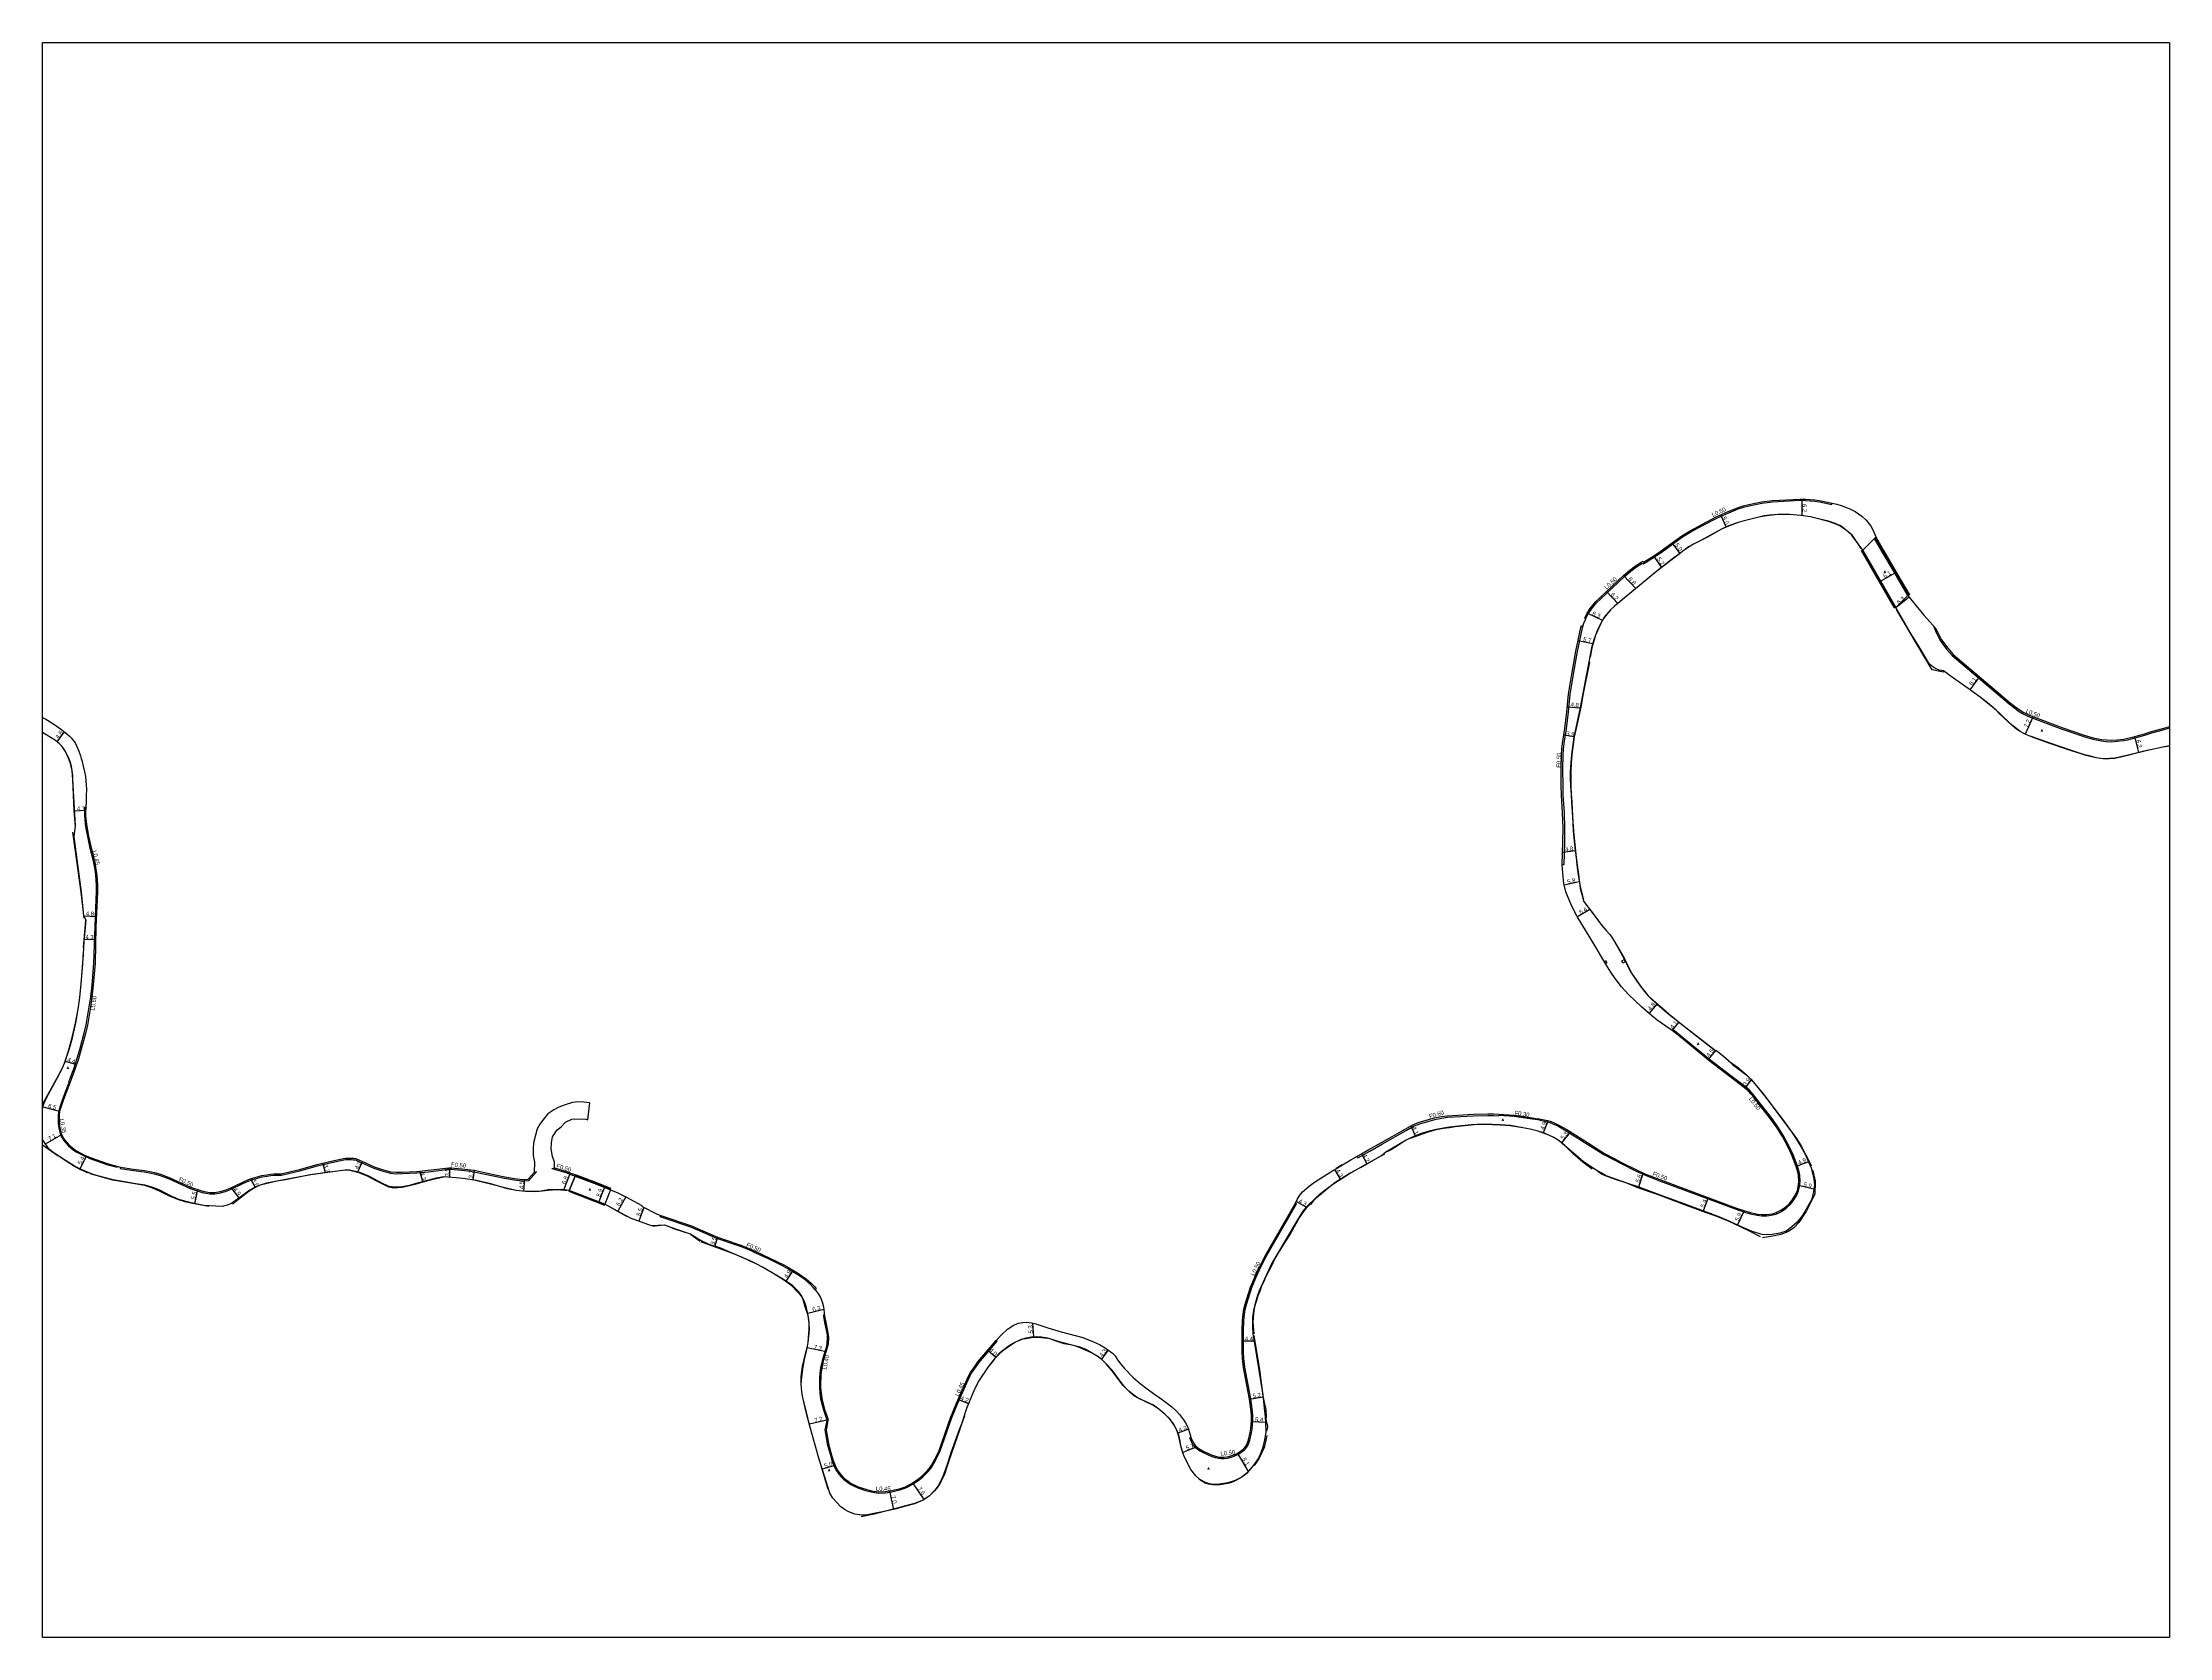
# Model space of a CAD drawing. Header units: metres. Extents: x -20000 to -16000, y -93000 to -90000.
# Drawn here: x -18400 to -17600, y -91800 to -91200 of the extents above; entities that cross this region are included whole.
import ezdxf

# ---------------------------------------------------------------- set-up
doc = ezdxf.new("R2010")
doc.units = ezdxf.units.M
doc.header["$LTSCALE"] = 2.5
for name, color, linetype in [('側溝・桝', 7, 'Continuous'), ('図郭', 7, 'Continuous'), ('幅員', 7, 'Continuous'), ('歩道・分離帯・安全施設', 7, 'Continuous'), ('舗装', 7, 'Continuous'), ('道路', 7, 'Continuous')]:
    doc.layers.add(name, color=color, linetype=linetype)
doc.styles.get("Standard").update_dxf_attribs({"font": ''})
doc.styles.add('YOKO_DECO', font='txt.shx', dxfattribs={"bigfont": 'extfont.shx'})
doc.styles.get('Standard').set_extended_font_data('@MS PGothic')

msp = doc.modelspace()

# ---------------------------------------------------------------- linework, layer by layer
at = {"layer": '側溝・桝'}
for points in [[(-17819.49, -91416.7), (-17818.61, -91414.97), (-17817.44, -91413.15), (-17816.38, -91411.8), (-17815.49, -91410.77), (-17813.94, -91409.23), (-17804.99, -91400.82), (-17802.62, -91398.85), (-17800.51, -91397.2), (-17798.41, -91395.95), (-17798.17, -91395.81), (-17797.95, -91396.16), (-17796.95, -91395.55), (-17794.64, -91394.16), (-17791.23, -91391.88), (-17783.12, -91385.93), (-17780.08, -91384.08), (-17775.4, -91381.55), (-17770.23, -91378.88), (-17765.79, -91376.87), (-17762.27, -91375.46), (-17760.26, -91374.82), (-17758.05, -91374.27), (-17753.34, -91373.27), (-17749.31, -91372.74), (-17738.89, -91372.22), (-17736.9, -91372.23), (-17733.43, -91372.51), (-17731.67, -91372.79), (-17727.03, -91373.77), (-17726.93, -91373.32)], [(-17820.66, -91419.51), (-17820.88, -91420.18), (-17821.94, -91424.98), (-17822.76, -91429.03), (-17823.39, -91432.66), (-17824.42, -91438.43), (-17825.51, -91445.21), (-17826.19, -91451.9), (-17826.92, -91458.17), (-17827.65, -91462.86), (-17828, -91465.78), (-17828.13, -91467.97), (-17828.26, -91473.39), (-17828.23, -91479.6), (-17828.12, -91483.09), (-17827.72, -91489.69), (-17827.53, -91495.51), (-17827.58, -91500.72), (-17827.84, -91509.39), (-17828.37, -91509.37)], [(-17688.8, -91419.44), (-17687.8, -91422), (-17686.22, -91424.93), (-17683.8, -91428.21), (-17681.68, -91430.59), (-17662.93, -91446.5), (-17660.24, -91448.78), (-17658.67, -91450.06), (-17656.49, -91451.65), (-17655.03, -91452.55), (-17652.97, -91453.5), (-17640.3, -91458.3), (-17632.23, -91461.06), (-17628.81, -91462.04), (-17625.59, -91462.72), (-17623.79, -91462.91), (-17621.74, -91463.01), (-17619.62, -91462.81), (-17617.27, -91462.53), (-17615.6, -91462.26), (-17613.73, -91461.82), (-17609.23, -91460.52), (-17606.61, -91459.72), (-17602.37, -91458.52), (-17600, -91457.86)], [(-18383.73, -91487.82), (-18384.19, -91487.8), (-18384.27, -91489.35), (-18384.25, -91490.74), (-18384.13, -91492.19), (-18383.91, -91494.12), (-18383.59, -91496.32), (-18383.13, -91498.69), (-18382.17, -91503.07), (-18381.44, -91505.91), (-18381.13, -91507.33), (-18380.71, -91509.25), (-18380.37, -91511.2), (-18380.08, -91513.28), (-18379.85, -91516.96), (-18379.81, -91519.34), (-18379.9, -91522.41), (-18380.38, -91532.59), (-18380.83, -91546.3), (-18381.51, -91554.55), (-18382, -91559.01), (-18382.56, -91562.78), (-18383.17, -91566.53), (-18383.72, -91569.55), (-18384.43, -91572.7), (-18386.16, -91578.99), (-18387.08, -91582.17), (-18388.38, -91586.17), (-18389.47, -91589.15), (-18390.19, -91591.06), (-18389.98, -91591.14), (-18390.3, -91592), (-18391.46, -91594.9), (-18392.64, -91597.9)], [(-17747.72, -91640.59), (-17745.9, -91639.72), (-17744.14, -91638.53), (-17742.55, -91637.02), (-17741.53, -91635.78), (-17740.32, -91633.89), (-17739.5, -91631.97), (-17739.15, -91630.51), (-17738.91, -91628.53), (-17739.03, -91626.04), (-17739.28, -91624.88), (-17739.96, -91622.65), (-17741.59, -91618.39), (-17743.15, -91615.03), (-17745.15, -91611.31), (-17747.27, -91607.92), (-17749.24, -91605.16), (-17756.09, -91596.33), (-17757.05, -91595.16), (-17757.99, -91594.16), (-17759.48, -91592.91), (-17764.98, -91588.71), (-17772.98, -91582.59), (-17783.29, -91574.11), (-17786.78, -91571.32), (-17787.07, -91571.7)], [(-18392.64, -91597.9), (-18393.37, -91600.12), (-18393.92, -91601.94), (-18394.08, -91603.44), (-18394.1, -91604.85)], [(-18394.1, -91604.85), (-18394.07, -91606.78), (-18393.89, -91608.31), (-18393.6, -91609.45)], [(-17900.82, -91617.01), (-17896.01, -91614.36), (-17887.12, -91609.26), (-17884.28, -91607.68), (-17881.96, -91606.77), (-17876.33, -91605.16), (-17873.71, -91604.59), (-17871.56, -91604.33), (-17861.77, -91603.79), (-17856.4, -91603.62), (-17854.25, -91603.67), (-17852.31, -91603.78), (-17852.3, -91603.46), (-17846.44, -91603.86), (-17840.56, -91604.71), (-17837.63, -91605.13), (-17834.1, -91605.98), (-17833.04, -91606.27), (-17832.13, -91606.6), (-17830.11, -91607.59), (-17826.92, -91609.37), (-17817.82, -91615.12), (-17815.52, -91616.6), (-17812.69, -91618.32), (-17809.09, -91620.22), (-17806.03, -91621.83), (-17800.9, -91624.42), (-17797.47, -91625.97), (-17791.85, -91628.19), (-17763.36, -91638.8), (-17759.9, -91640.02), (-17757.68, -91640.62), (-17755.05, -91641.19), (-17753.28, -91641.39), (-17751.48, -91641.4), (-17749.14, -91641.06), (-17747.72, -91640.59), (-17747.9, -91640.14)], [(-18393.6, -91609.45), (-18393.34, -91610.48), (-18393.16, -91611.01), (-18392.73, -91611.88), (-18392.3, -91612.64)], [(-18392.3, -91612.64), (-18392.03, -91613.07), (-18390.32, -91614.95), (-18388.34, -91616.66), (-18387.12, -91617.43), (-18384.57, -91618.75), (-18382.17, -91619.78), (-18375.43, -91622.18), (-18371.91, -91623.1), (-18371.82, -91622.75)], [(-18370.71, -91623.04), (-18370.82, -91623.58), (-18365.81, -91624.31), (-18361.74, -91624.86), (-18359.14, -91625.28), (-18357.97, -91625.54), (-18355.74, -91626.23), (-18352.34, -91627.5), (-18344.52, -91631.08), (-18340.65, -91632.33), (-18339.28, -91632.69), (-18337.12, -91633.08), (-18335.13, -91633.13), (-18333.12, -91632.77), (-18331.17, -91632.25), (-18329.24, -91631.47), (-18324.64, -91629.25), (-18322.3, -91628.19), (-18320.91, -91627.7), (-18317.37, -91626.77), (-18315.57, -91626.43), (-18314.12, -91626.19), (-18313.02, -91626.11), (-18311.78, -91626.07), (-18310.16, -91626.07), (-18307.03, -91625.39), (-18303.17, -91624.45), (-18296.6, -91622.63), (-18292.42, -91621.53), (-18288.96, -91620.77), (-18287.27, -91620.42), (-18286.73, -91620.31), (-18286.03, -91620.22), (-18285.23, -91620.18), (-18283.95, -91620.19), (-18283.02, -91620.26), (-18282.34, -91620.37), (-18280.97, -91620.95), (-18278.77, -91621.96), (-18275.43, -91623.4), (-18272.77, -91624.34), (-18271.03, -91624.86), (-18269.1, -91625.33), (-18267.02, -91625.54), (-18264.67, -91625.48), (-18259.21, -91625.19), (-18254.89, -91624.77), (-18247.14, -91623.88), (-18246.13, -91623.88), (-18245.15, -91623.96), (-18242.39, -91624.18), (-18238.96, -91624.55), (-18237.75, -91624.77), (-18229.89, -91626.5), (-18226.26, -91627.26), (-18222.57, -91627.87), (-18219.41, -91628.25), (-18217.15, -91628.14), (-18214.23, -91624.89)], [(-18208.4, -91623.52), (-18207.41, -91623.28)], [(-18208.4, -91623.52), (-18203.12, -91625.14), (-18199.67, -91626.48)], [(-17905.55, -91619), (-17905.25, -91619.53)], [(-17905.25, -91619.53), (-17903.65, -91618.64), (-17900.82, -91617.01)], [(-18214.23, -91624.89), (-18215.11, -91625.1)], [(-17968.08, -91724.71), (-17968.57, -91724.85), (-17968.39, -91725.34), (-17967.28, -91727.47), (-17966.67, -91728.25), (-17965.86, -91728.97), (-17964.66, -91729.75), (-17963.43, -91730.44), (-17961.86, -91731.19), (-17960.21, -91731.92), (-17958.99, -91732.33), (-17957.6, -91732.61), (-17956.68, -91732.69), (-17955.61, -91732.69), (-17954.45, -91732.52), (-17953.74, -91732.38), (-17952.52, -91732.04), (-17951.8, -91731.8), (-17950.74, -91731.32), (-17949.31, -91730.47), (-17948.08, -91729.57), (-17947.53, -91729), (-17946.91, -91728.14), (-17946.4, -91727.22), (-17945.92, -91725.74), (-17945.26, -91723.04), (-17945, -91721.5), (-17944.87, -91719.97), (-17944.8, -91718.39), (-17944.82, -91716.38), (-17944.97, -91714.02), (-17945.54, -91710.25), (-17947.8, -91698.37), (-17948.1, -91695.06), (-17948.24, -91692.55), (-17948.24, -91684.73), (-17948.15, -91680.7), (-17947.91, -91678.46), (-17947.61, -91676.59), (-17947.13, -91674.73), (-17945.12, -91668.37), (-17943.59, -91664.65), (-17942.35, -91661.89), (-17939.75, -91656.68), (-17928.31, -91636.86), (-17928.74, -91636.61)], [(-18109.43, -91669.17), (-18110.09, -91668.32), (-18111.15, -91667.19), (-18113.09, -91665.44), (-18114.53, -91664.45), (-18115.87, -91663.54), (-18119.69, -91661.28), (-18121.44, -91660.32), (-18126.7, -91657.73), (-18131.67, -91655.38), (-18133.96, -91654.36), (-18135.6, -91653.66), (-18137.5, -91652.9), (-18138.97, -91652.4), (-18146.35, -91649.94), (-18153.56, -91646.74), (-18156.14, -91645.59), (-18167.65, -91641.72), (-18167.49, -91641.23)], [(-18105.88, -91678.74), (-18106.31, -91678.79), (-18106.26, -91679.22), (-18105.83, -91681.53), (-18105.16, -91684.89), (-18104.91, -91686.21), (-18104.85, -91687.3), (-18104.97, -91689.37), (-18105.26, -91690.99), (-18105.88, -91692.93), (-18106.64, -91695.46), (-18107.03, -91696.88), (-18107.34, -91698.61), (-18107.65, -91700.75), (-18107.74, -91702.32), (-18107.82, -91704.31), (-18107.76, -91706), (-18107.61, -91708.05), (-18107.33, -91710.22), (-18106.27, -91714.33), (-18105.21, -91717.37), (-18104.99, -91717.99), (-18104.98, -91718.12), (-18105, -91718.32), (-18105.72, -91722.01), (-18105.64, -91722.65), (-18104.82, -91727.2), (-18103.8, -91731.06), (-18103.11, -91733.52), (-18102.32, -91735.44), (-18101.32, -91737.3), (-18100.45, -91738.55), (-18099.6, -91739.6), (-18098.68, -91740.5), (-18097.27, -91741.58), (-18096.03, -91742.41), (-18094.93, -91743), (-18093.38, -91743.72), (-18090.48, -91744.72), (-18088.37, -91745.26), (-18085.57, -91745.66), (-18083, -91745.59), (-18081.05, -91745.35), (-18077.16, -91744.37), (-18075.25, -91743.72), (-18072.71, -91742.39), (-18070.28, -91740.71), (-18068.87, -91739.54), (-18066.81, -91737.5), (-18065.65, -91736.01), (-18064.6, -91734.34), (-18063.52, -91732.23), (-18062.36, -91729.78), (-18058.08, -91717.57), (-18055.84, -91712.09), (-18051.31, -91701.96), (-18050.57, -91700.61), (-18048.77, -91697.92), (-18047.8, -91696.63), (-18040.91, -91688.57), (-18041.26, -91688.28)]]:
    msp.add_lwpolyline(points, dxfattribs=at)
for points in [[(-17812.06, -91546.51), (-17812.57, -91545.67), (-17812.1, -91545.38), (-17811.59, -91546.23)], [(-17805.11, -91545.01), (-17804.68, -91545.89), (-17805.56, -91546.32), (-17805.99, -91545.44)]]:
    msp.add_lwpolyline(points, close=True, dxfattribs=at)
at = {"layer": '図郭'}
msp.add_lwpolyline([(-18400, -91200), (-17600, -91200), (-17600, -91800), (-18400, -91800)], close=True, dxfattribs=at)
at = {"layer": '幅員'}
for points in [[(-17738.15, -91378), (-17738.13, -91371.73)], [(-17768.82, -91377.71), (-17766.76, -91382.27)], [(-17784.09, -91392.19), (-17787.02, -91388.19)], [(-17791, -91397.4), (-17793.89, -91393.07)], [(-17703.28, -91399.65), (-17708.55, -91402.68)], [(-17807.49, -91410.97), (-17811.72, -91406.47)], [(-17800.67, -91405.38), (-17805.31, -91400.44)], [(-17813.3, -91417.43), (-17818.98, -91414.61)], [(-17702.89, -91412.53), (-17697.95, -91408.56)], [(-17816.93, -91426.19), (-17822.5, -91425.06)], [(-17671.49, -91438.54), (-17675.05, -91443.52)], [(-17821.72, -91450.46), (-17826.53, -91449.97)], [(-17651.25, -91453.58), (-17654.26, -91460.13)], [(-18391.82, -91459.34), (-18394.59, -91463.04)], [(-17823.98, -91461.21), (-17827.84, -91460.61)], [(-17613.17, -91461.11), (-17611.61, -91467.08)], [(-18383.79, -91488.89), (-18387.9, -91489.14)], [(-17828.23, -91504.55), (-17823.44, -91503.96)], [(-17822.02, -91515.69), (-17827.65, -91516.96)], [(-17818, -91526.17), (-17822.63, -91528.95)], [(-18384.52, -91528.59), (-18379.74, -91528.82)], [(-18384.3, -91537.34), (-18380.03, -91537.44)], [(-17792.65, -91561.63), (-17795.79, -91565.26)], [(-17787.07, -91571.7), (-17784.46, -91568.48)], [(-18391.43, -91583.15), (-18387.22, -91584.51)], [(-17770.8, -91579.19), (-17773.65, -91582.66)], [(-17757.29, -91590.26), (-17759.67, -91593.37)], [(-18399.85, -91600.36), (-18393.57, -91602.01)], [(-17885.35, -91607.57), (-17883.67, -91611.34)], [(-17833.71, -91605.58), (-17835.53, -91610.13)], [(-18392.83, -91610.87), (-18398.98, -91614.42)], [(-17825.32, -91609.8), (-17828.72, -91613.88)], [(-18383.52, -91618.8), (-18385.94, -91623.67)], [(-18293.62, -91625.19), (-18294.57, -91621.56)], [(-18281.47, -91624.88), (-18279.69, -91620.98)], [(-18246.85, -91626.85), (-18246.84, -91623.37)], [(-17911.81, -91627.6), (-17913.99, -91623.93)], [(-17903.95, -91618.12), (-17901.92, -91621.79)], [(-17735.81, -91621.04), (-17740.42, -91622.8)], [(-18341.7, -91631.45), (-18342.78, -91636.82)], [(-18329.06, -91630.81), (-18326.22, -91634.75)], [(-18321.78, -91627.46), (-18320.04, -91630.74)], [(-18258.23, -91624.58), (-18257.01, -91628.73)], [(-18237.65, -91624.26), (-18238.19, -91627.94)], [(-18218.68, -91627.68), (-18219.06, -91632.13)], [(-18203.88, -91631.57), (-18201.45, -91625.23)], [(-18188.69, -91630.63), (-18190.82, -91636.12)], [(-17797.95, -91625.23), (-17799.74, -91630.54)], [(-17733.76, -91631.36), (-17739.57, -91629.96)], [(-18180.66, -91634.27), (-18183.61, -91639.68)], [(-18173.83, -91638.25), (-18175.69, -91643.39)], [(-17924.72, -91638.18), (-17928.46, -91636.02)], [(-17773.49, -91634.51), (-17775.37, -91639.58)], [(-17759.98, -91639.48), (-17762.45, -91644.8)], [(-18146.16, -91649.46), (-18147.18, -91652.81)], [(-18117.7, -91661.86), (-18120.48, -91665.91)], [(-18106.09, -91676.64), (-18112.18, -91678.07)], [(-18027.6, -91681.7), (-18027.28, -91686.94)], [(-18105.3, -91692.55), (-18112.4, -91691.09)], [(-18044.39, -91691.94), (-18041.47, -91694.61)], [(-17999.18, -91691.84), (-18001.65, -91695.31)], [(-17944.3, -91688.54), (-17948.74, -91688.54)], [(-18055.63, -91710.48), (-18051.69, -91711.94)], [(-17940.86, -91709.65), (-17946.02, -91710.42)], [(-18104.54, -91718.11), (-18111.56, -91719.79)], [(-17939.95, -91719.16), (-17945.33, -91718.9)], [(-17968.94, -91721.66), (-17972.94, -91723.15)], [(-18101.91, -91735.25), (-18106.71, -91736.73)], [(-17965.87, -91728.29), (-17971.15, -91730.47)], [(-17946.42, -91737.55), (-17950.52, -91730.6)], [(-18068.4, -91748.05), (-18072.7, -91741.83)], [(-18081.48, -91744.94), (-18079.9, -91751.8)]]:
    msp.add_lwpolyline(points, dxfattribs=at)
at = {"layer": '歩道・分離帯・安全施設'}
for points in [[(-17715.95, -91390.39), (-17717.08, -91388.54), (-17718.16, -91387.01), (-17718.74, -91386.14), (-17719.4, -91385.32), (-17720.8, -91384.02), (-17721.95, -91383.14), (-17723.04, -91382.37), (-17723.99, -91381.72), (-17725.74, -91380.95), (-17728.29, -91380.1), (-17731.55, -91379.26), (-17734.99, -91378.44), (-17738.64, -91377.93), (-17742.89, -91377.5), (-17747.14, -91377.53), (-17750.43, -91377.82), (-17752.39, -91378.1), (-17754.9, -91378.63), (-17757.48, -91379.28), (-17760.52, -91380.02), (-17762.22, -91380.54), (-17765.86, -91381.86), (-17768.53, -91383.06), (-17774.07, -91386.11), (-17776.76, -91387.52), (-17779.02, -91388.68), (-17780.93, -91389.77), (-17782.71, -91391.09), (-17787.6, -91394.77), (-17792.84, -91398.83), (-17800.14, -91404.87), (-17805.86, -91409.61)], [(-17702.94, -91412.82), (-17715.38, -91391.22)], [(-17698.18, -91407.94), (-17703.38, -91399.05), (-17707.94, -91391.29), (-17710.72, -91386.46)], [(-17807.27, -91410.74), (-17808.75, -91412.07), (-17810.24, -91413.47), (-17811.17, -91414.49), (-17812.08, -91415.51), (-17812.94, -91416.78), (-17814.01, -91418.75), (-17815.19, -91421.3), (-17815.86, -91422.98), (-17816.44, -91424.66), (-17817.27, -91427.75), (-17817.86, -91431.17)], [(-17689.28, -91436.02), (-17694.78, -91426.73), (-17702.69, -91413.34)], [(-17818.18, -91433.16), (-17820.52, -91444.95), (-17821.46, -91450.09), (-17823.41, -91459), (-17823.85, -91461.22), (-17824.32, -91464.08), (-17824.8, -91467.85), (-17825.06, -91471), (-17825.19, -91474.2), (-17825.21, -91476.76), (-17825.14, -91480.01), (-17824.88, -91485.71), (-17824.14, -91496.64), (-17823.55, -91503), (-17823.11, -91506.64), (-17822.66, -91510.39), (-17822.32, -91513.04), (-17821.87, -91516.12), (-17821.49, -91518.07), (-17820.9, -91520.53), (-17820.39, -91522.46)], [(-17684.84, -91436.81), (-17686.34, -91436.67), (-17689.17, -91435.94)], [(-17609.63, -91466.56), (-17615.27, -91468.04), (-17618.25, -91468.81), (-17620.55, -91469.29), (-17622.54, -91469.52), (-17624.89, -91469.5), (-17627.58, -91469.11), (-17629.78, -91468.59), (-17631.31, -91468.18), (-17633.16, -91467.63), (-17637.26, -91466.34), (-17645.71, -91463.43), (-17649.93, -91461.94), (-17651.32, -91461.45), (-17653.16, -91460.73), (-17654.77, -91459.99), (-17656.18, -91459.2), (-17657.51, -91458.28), (-17659.12, -91456.95), (-17660.76, -91455.44), (-17662.58, -91453.73), (-17664, -91452.35), (-17665.22, -91451.21), (-17668.38, -91448.45), (-17671.22, -91446.23), (-17675.7, -91443.03), (-17682.43, -91438.18), (-17684.12, -91436.98)], [(-18387.58, -91495.03), (-18388.06, -91488.88), (-18388.59, -91477.22), (-18388.65, -91475.68), (-18388.88, -91473.94), (-18389.17, -91472.36), (-18389.47, -91471.16), (-18390.2, -91469.21), (-18391.39, -91466.7), (-18392.64, -91464.83), (-18393.6, -91463.79)], [(-17600, -91464.62), (-17602.48, -91465.09), (-17607.13, -91466.03), (-17609.08, -91466.44)], [(-18384.38, -91529.39), (-18385.44, -91519.67), (-18388.34, -91498.76), (-18388.66, -91497.08)], [(-17820.33, -91523.14), (-17813.49, -91532.13), (-17811.87, -91533.99), (-17810.51, -91535.59), (-17809.64, -91536.81), (-17808.62, -91538.46), (-17806.9, -91541.56), (-17805.21, -91544.5), (-17802.69, -91549.6), (-17802.37, -91550.15), (-17800.37, -91553.07), (-17798.34, -91555.86), (-17797.43, -91556.96), (-17796.87, -91557.7), (-17796.09, -91558.63), (-17795.01, -91559.68), (-17794.65, -91560.03), (-17792.57, -91561.84), (-17788.25, -91565.53), (-17784.21, -91568.82), (-17771.43, -91578.76)], [(-18384.56, -91540.47), (-18383.72, -91530.3)], [(-18391.63, -91583.81), (-18389.95, -91578.47), (-18388.8, -91574.36), (-18387.57, -91568.85), (-18386.6, -91563.68), (-18385.97, -91559.2), (-18385.46, -91554.18), (-18384.83, -91546.4), (-18384.63, -91542.24)], [(-17765.89, -91583.09), (-17762.14, -91585.72), (-17760.68, -91586.92), (-17759.32, -91588.1), (-17757.39, -91590.04), (-17755.29, -91592.53), (-17752.34, -91596.27), (-17745.69, -91604.93), (-17742.11, -91609.81), (-17740.57, -91611.93), (-17738.4, -91615.35), (-17736.9, -91618.3), (-17736.02, -91619.97), (-17734.71, -91622.52)], [(-18400, -91599.55), (-18399.08, -91597.91), (-18392.75, -91586.31)], [(-17817.1, -91623.82), (-17820.63, -91621.25), (-17824.39, -91617.97), (-17827.44, -91614.95), (-17829.49, -91613.23), (-17831.53, -91611.91), (-17833.39, -91611.04), (-17835.48, -91610.23), (-17837.4, -91609.56), (-17840.47, -91608.8), (-17843.21, -91608.3), (-17847.92, -91607.5), (-17851.69, -91607.23), (-17857.64, -91607.07), (-17860.41, -91607.02), (-17862.64, -91607.3), (-17868.68, -91607.94), (-17870.85, -91608.23), (-17873.06, -91608.57), (-17875.78, -91609.07), (-17878.89, -91609.88), (-17885.58, -91612.24)], [(-18394.14, -91618.94), (-18400, -91614.83)], [(-17887.35, -91613.09), (-17890.79, -91615.24), (-17892.98, -91616.7), (-17894.36, -91617.28)], [(-18382.68, -91625.32), (-18385.54, -91624.11), (-18387.96, -91622.83), (-18391.47, -91620.61), (-18393.42, -91619.34)], [(-17895.2, -91618.13), (-17900.29, -91620.96), (-17901.9, -91621.84), (-17907.98, -91625.28), (-17910.17, -91626.67), (-17913.92, -91629.1), (-17915.69, -91630.4), (-17918.08, -91632.41), (-17918.91, -91633.15), (-17920.25, -91634.1), (-17921.89, -91635.54), (-17923, -91636.98), (-17923.76, -91637.52), (-17924.69, -91638.52), (-17926.07, -91640.21), (-17927.38, -91642.12), (-17930.5, -91647.77), (-17934.81, -91654.69), (-17936.47, -91657.49), (-17937.42, -91659.38), (-17938.88, -91662.37), (-17939.97, -91664.46), (-17940.67, -91666.07), (-17941.48, -91667.89), (-17942.18, -91669.67), (-17942.83, -91671.42), (-17943.56, -91673.64), (-17944.11, -91675.65), (-17944.39, -91677.03), (-17944.65, -91679.6), (-17944.72, -91681.52), (-17944.42, -91685.79)], [(-17911.15, -91622.21), (-17913.47, -91623.57)], [(-18337.48, -91637.91), (-18344.21, -91636.67), (-18346.37, -91636.12), (-18348.77, -91635.4), (-18352.2, -91633.95), (-18355.96, -91632.09), (-18358.83, -91630.82), (-18361.52, -91630.03), (-18365.25, -91629.35), (-18373.57, -91627.91), (-18377.24, -91626.93), (-18381.97, -91625.54)], [(-18291.25, -91624.85), (-18299.33, -91626), (-18306.05, -91627.39), (-18309.26, -91628.02), (-18311.24, -91628.27), (-18315.55, -91629.17), (-18318.12, -91629.91), (-18319.27, -91630.33), (-18320.25, -91630.86), (-18322.26, -91632.08), (-18328.59, -91636.99)], [(-18248.39, -91626.75), (-18252.04, -91627.46), (-18255.63, -91628.32), (-18259.95, -91629.59), (-18261.92, -91630.11), (-18264.75, -91630.74), (-18268.04, -91630.94), (-18269.74, -91630.58), (-18271.81, -91629.6), (-18274.81, -91628.06), (-18277.49, -91626.64), (-18280.96, -91625.2), (-18284.3, -91624.35)], [(-18202.8, -91631.84), (-18203.69, -91631.81), (-18206.59, -91631.57), (-18209.84, -91631.82), (-18213.23, -91632.18), (-18215.14, -91632.28), (-18218.33, -91632.23), (-18221.86, -91631.86), (-18225.06, -91631.14), (-18231.46, -91629.47), (-18236.71, -91628.21), (-18238.29, -91627.85)], [(-18188.42, -91637.14), (-18195.68, -91634.37), (-18200.57, -91632.5), (-18202.07, -91631.92)], [(-18186.34, -91631.43), (-18191.63, -91629.28), (-18199.61, -91626.34)], [(-17753.8, -91649.34), (-17757.68, -91647.34), (-17761.54, -91645.46), (-17765.65, -91643.55), (-17769.83, -91641.8), (-17776.25, -91639.45), (-17781.62, -91637.44), (-17792.89, -91633.25), (-17799.96, -91630.81), (-17804.15, -91629.11), (-17807.97, -91627.82), (-17811.51, -91626.59), (-17813.64, -91625.69), (-17815.81, -91624.11)], [(-17734.19, -91624.34), (-17733.23, -91628.32), (-17733.37, -91633.19), (-17736.72, -91639.84), (-17739.43, -91643.92), (-17741.36, -91646.04), (-17743.53, -91647.39), (-17746.21, -91648.45), (-17749.15, -91648.99), (-17753.08, -91649.64)], [(-18180.23, -91641.67), (-18182.52, -91640.43), (-18187.4, -91637.61)], [(-18166.17, -91644.93), (-18169.52, -91645.28), (-18170.6, -91645.23)], [(-18156.62, -91648.1), (-18161.78, -91646.4), (-18165.37, -91645.16)], [(-18152.65, -91651.05), (-18156.17, -91648.53)], [(-18104.49, -91744.16), (-18108.02, -91732.59), (-18111.36, -91720.49), (-18112.85, -91714.72), (-18114.13, -91709.21), (-18114.44, -91707.46), (-18114.55, -91706.26), (-18114.64, -91704.71), (-18114.61, -91701.87), (-18114.12, -91698.11), (-18113.52, -91695.42), (-18112.85, -91692.78), (-18112.32, -91690.5), (-18112.08, -91689), (-18111.72, -91685.54), (-18111.68, -91684.02), (-18111.71, -91681.72), (-18111.8, -91680.36), (-18112.06, -91678.85), (-18113.1, -91675.59), (-18113.75, -91673.31), (-18114.07, -91672.49), (-18114.57, -91671.6), (-18115.13, -91670.83), (-18115.99, -91669.94), (-18118.13, -91667.78), (-18121.35, -91665.5), (-18125.89, -91662.6), (-18129.19, -91660.75), (-18131.38, -91659.58), (-18133.84, -91658.38), (-18137.03, -91656.94), (-18140.78, -91655.4), (-18145.5, -91653.63), (-18148.61, -91652.53), (-18150.96, -91651.67), (-18152.25, -91651.26)], [(-18031.35, -91687.72), (-18034.01, -91688.97), (-18036.31, -91690.37), (-18038.77, -91692.21), (-18040.19, -91693.46), (-18041.65, -91694.87)], [(-18022.08, -91687.55), (-18024.26, -91687.24), (-18026.03, -91687.16), (-18028.09, -91687.26), (-18030.14, -91687.61), (-18030.79, -91687.79)], [(-17968.26, -91736.6), (-17970.44, -91732.2), (-17971.1, -91730.58), (-17971.86, -91727.97), (-17972.39, -91725.48), (-17972.85, -91723.51), (-17973.47, -91721.8), (-17974.54, -91719.81), (-17976.04, -91717.83), (-17977.85, -91716.01), (-17980.12, -91714.08), (-17982.16, -91712.76), (-17988.18, -91709.87), (-17989.61, -91708.93), (-17991.38, -91707.39), (-17993.59, -91705.2), (-17997.83, -91699.57), (-17999.99, -91697.03), (-18001.58, -91695.48), (-18003.27, -91694.21), (-18005.44, -91692.94), (-18007.7, -91691.87), (-18009.67, -91691.01), (-18011.75, -91690.32), (-18013.49, -91689.94), (-18015.68, -91689.55), (-18018.02, -91688.78), (-18021.55, -91687.48)], [(-17944.42, -91686.46), (-17943.9, -91689.44), (-17942.23, -91699.37), (-17940.95, -91709.06), (-17940.56, -91711.55), (-17939.93, -91714.28), (-17939.83, -91714.86), (-17939.75, -91716.8), (-17939.89, -91718.14), (-17939.22, -91720.36), (-17939.24, -91720.92), (-17939.66, -91722.44)], [(-18042.07, -91695.42), (-18044.33, -91698.24), (-18047.98, -91703.62)], [(-18053.26, -91716.72), (-18054.04, -91719.05), (-18054.92, -91721.58), (-18058.17, -91730.61), (-18059.49, -91734.65), (-18060.92, -91738.91), (-18062, -91741.18), (-18063.28, -91743.29), (-18064.37, -91744.69), (-18066.33, -91746.72), (-18068.77, -91748.4), (-18072.03, -91749.75), (-18074.87, -91750.43), (-18079.48, -91751.71), (-18083.46, -91752.62), (-18087.17, -91753.59), (-18092.12, -91754.64)], [(-17939.48, -91724), (-17939.83, -91725.8), (-17940.55, -91728.53), (-17941.45, -91730.67), (-17942.56, -91732.74), (-17944.27, -91735.36)], [(-17946.85, -91738.14), (-17948.91, -91739.71), (-17951.36, -91741.1), (-17952.84, -91741.7), (-17954.18, -91742.1), (-17957.18, -91742.55), (-17959.9, -91742.63), (-17961.41, -91742.38), (-17962.69, -91741.95), (-17964.74, -91740.68), (-17965.2, -91740.22)]]:
    msp.add_lwpolyline(points, dxfattribs=at)
at = {"layer": '舗装'}
for points in [[(-17715.27, -91390.99), (-17710.91, -91386.55)], [(-17702.89, -91412.53), (-17698.38, -91408.03)], [(-18199.67, -91626.48), (-18201.88, -91631.82)], [(-18186.4, -91631.56), (-18188.49, -91637.02)]]:
    msp.add_lwpolyline(points, dxfattribs=at)
at = {"layer": '道路'}
for points in [[(-17901.12, -91616.49), (-17896.32, -91613.81), (-17887.44, -91608.73), (-17884.53, -91607.11), (-17882.15, -91606.18), (-17876.49, -91604.56), (-17873.81, -91603.98), (-17871.63, -91603.71), (-17861.8, -91603.17), (-17856.4, -91603), (-17854.23, -91603.05), (-17846.41, -91603.56), (-17840.51, -91604.42), (-17837.59, -91604.86), (-17837.56, -91604.74), (-17833.99, -91605.51), (-17832.89, -91605.81), (-17831.94, -91606.16), (-17829.88, -91607.16), (-17826.67, -91608.95), (-17817.55, -91614.72), (-17815.26, -91616.19), (-17812.45, -91617.9), (-17808.86, -91619.8), (-17805.81, -91621.4), (-17800.69, -91623.99), (-17797.28, -91625.53), (-17791.68, -91627.73), (-17763.19, -91638.35), (-17759.75, -91639.56), (-17757.56, -91640.15), (-17754.97, -91640.72), (-17753.27, -91640.91), (-17751.5, -91640.92), (-17749.26, -91640.59), (-17747.9, -91640.14), (-17746.14, -91639.3), (-17744.45, -91638.15), (-17742.89, -91636.69), (-17741.92, -91635.49), (-17740.75, -91633.67), (-17739.96, -91631.82), (-17739.63, -91630.42), (-17739.39, -91628.51), (-17739.51, -91626.11), (-17739.74, -91625), (-17740.42, -91622.8), (-17742.04, -91618.58), (-17743.58, -91615.24), (-17745.57, -91611.55), (-17747.67, -91608.19), (-17749.63, -91605.45), (-17756.47, -91596.63), (-17757.42, -91595.47), (-17758.32, -91594.51), (-17759.79, -91593.28), (-17765.27, -91589.1), (-17773.28, -91582.97), (-17783.59, -91574.48), (-17787.07, -91571.7), (-17789.42, -91570.04), (-17792.63, -91567.81), (-17794.88, -91566.04), (-17798.63, -91562.8), (-17803.53, -91558.08), (-17806.1, -91555.25), (-17808.44, -91552.13), (-17810.07, -91549.71), (-17811.96, -91546.67), (-17812.7, -91545.44), (-17816.19, -91539.66), (-17822.73, -91528.77), (-17824.96, -91524.64), (-17827.07, -91519.56), (-17827.79, -91516.33), (-17828.22, -91512.35), (-17828.37, -91509.37), (-17828.11, -91500.71), (-17828.07, -91495.51), (-17828.26, -91489.72), (-17828.66, -91483.11), (-17828.77, -91479.6), (-17828.8, -91473.39), (-17828.67, -91467.95), (-17828.53, -91465.74), (-17828.18, -91462.79), (-17827.45, -91458.09), (-17826.72, -91451.84), (-17826.04, -91445.14), (-17824.95, -91438.34), (-17823.92, -91432.56), (-17823.28, -91428.93), (-17822.46, -91424.87), (-17821.4, -91420.04), (-17821.17, -91419.34), (-17820.66, -91419.51), (-17820.31, -91418.45), (-17819.7, -91417.11), (-17819.49, -91416.7), (-17819.91, -91416.49), (-17819.04, -91414.73), (-17817.84, -91412.87), (-17816.76, -91411.49), (-17815.85, -91410.44), (-17814.28, -91408.88), (-17805.32, -91400.45), (-17802.92, -91398.47), (-17800.79, -91396.8), (-17798.66, -91395.53), (-17798.01, -91395.14), (-17797.79, -91395.49), (-17797.2, -91395.13), (-17794.9, -91393.75), (-17791.51, -91391.48), (-17783.39, -91385.53), (-17780.32, -91383.66), (-17775.64, -91381.13), (-17770.44, -91378.44), (-17765.97, -91376.42), (-17762.44, -91375), (-17760.39, -91374.35), (-17758.15, -91373.8), (-17753.44, -91372.79), (-17749.35, -91372.26), (-17738.91, -91371.73), (-17736.87, -91371.74), (-17733.37, -91372.02), (-17731.57, -91372.32), (-17725.15, -91373.71), (-17723.44, -91374.22), (-17721.87, -91374.77), (-17720.18, -91375.38), (-17718.17, -91376.39), (-17715.71, -91378.13), (-17714.09, -91379.71), (-17712.5, -91381.75), (-17711.42, -91383.61), (-17710.67, -91385.35), (-17710.37, -91386.24), (-17710.91, -91386.55)], [(-17600, -91464.64), (-17602.52, -91465.12), (-17607.16, -91466.09), (-17615.04, -91467.97), (-17618.25, -91468.77), (-17620.52, -91469.18), (-17622.54, -91469.35), (-17624.88, -91469.42), (-17627.57, -91469.03), (-17629.76, -91468.52), (-17631.29, -91468.11), (-17633.14, -91467.56), (-17637.23, -91466.26), (-17645.68, -91463.36), (-17649.9, -91461.87), (-17651.29, -91461.37), (-17653.13, -91460.66), (-17654.73, -91459.92), (-17656.13, -91459.13), (-17657.46, -91458.22), (-17659.07, -91456.89), (-17660.71, -91455.38), (-17662.52, -91453.67), (-17663.95, -91452.29), (-17665.17, -91451.15), (-17665.93, -91450.48), (-17668.4, -91448.47), (-17671.23, -91446.25), (-17675.71, -91443.05), (-17682.44, -91438.2), (-17685, -91436.4), (-17686.47, -91436.13), (-17687.83, -91435.65), (-17689.01, -91434.83), (-17690.2, -91433.8), (-17691.03, -91432.63), (-17694.49, -91426.71), (-17697.5, -91421.88), (-17702.89, -91412.53), (-17715.27, -91390.99), (-17717.12, -91388.57), (-17718.2, -91387.04), (-17718.78, -91386.17), (-17719.44, -91385.36), (-17720.83, -91384.06), (-17721.98, -91383.18), (-17723.07, -91382.41), (-17724.02, -91381.77), (-17725.76, -91381), (-17728.3, -91380.15), (-17731.56, -91379.31), (-17735, -91378.49), (-17738.65, -91377.98), (-17742.89, -91377.55), (-17747.14, -91377.58), (-17750.42, -91377.87), (-17752.38, -91378.15), (-17754.89, -91378.69), (-17757.47, -91379.33), (-17760.5, -91380.07), (-17762.2, -91380.59), (-17765.84, -91381.91), (-17768.5, -91383.11), (-17774.05, -91386.16), (-17776.73, -91387.57), (-17778.99, -91388.73), (-17780.9, -91389.82), (-17782.68, -91391.13), (-17787.57, -91394.81), (-17792.81, -91398.87), (-17800.11, -91404.91), (-17805.82, -91409.65), (-17807.49, -91410.97), (-17808.74, -91412.03), (-17810.23, -91413.44), (-17811.18, -91414.46), (-17812.05, -91415.51), (-17812.86, -91416.7), (-17814.01, -91418.72), (-17815.21, -91421.29), (-17815.88, -91422.93), (-17816.52, -91424.67), (-17817.34, -91427.71), (-17820.62, -91444.92), (-17821.65, -91450.15), (-17823.54, -91458.92), (-17823.98, -91461.21), (-17824.43, -91464.03), (-17824.88, -91467.86), (-17825.19, -91470.96), (-17825.36, -91474.23), (-17825.44, -91476.76), (-17825.34, -91479.99), (-17824.83, -91485.7), (-17824.27, -91496.7), (-17823.64, -91502.96), (-17823.17, -91506.67), (-17822.76, -91510.35), (-17822.41, -91513.01), (-17821.96, -91516.07), (-17821.59, -91518.09), (-17821.03, -91520.46), (-17820.4, -91523.05), (-17815.94, -91528.87), (-17813.48, -91532.12), (-17811.91, -91534.02), (-17810.52, -91535.61), (-17809.62, -91536.82), (-17808.62, -91538.43), (-17805.14, -91544.46), (-17802.61, -91549.57), (-17802.31, -91550.15), (-17798.28, -91555.81), (-17796.79, -91557.65), (-17796.02, -91558.58), (-17794.96, -91559.64), (-17790.7, -91563.3), (-17788.2, -91565.46), (-17784.14, -91568.75), (-17770.8, -91579.19), (-17770.65, -91579.02), (-17769.12, -91580.24), (-17767.63, -91581.44), (-17766, -91582.86), (-17764.34, -91584.41), (-17762.38, -91585.93), (-17760.9, -91587.08), (-17759.36, -91588.27), (-17757.52, -91590.01), (-17755.31, -91592.49), (-17752.38, -91596.17), (-17745.74, -91604.95), (-17742.11, -91609.81), (-17740.6, -91612.04), (-17738.66, -91615.26), (-17737.08, -91618.22), (-17736.26, -91620), (-17734.78, -91623.39), (-17733.89, -91626.7), (-17733.56, -91629.72), (-17733.88, -91632.4), (-17734.7, -91635.31), (-17736.66, -91638.92), (-17738.07, -91641.21), (-17739.98, -91643.73), (-17742.05, -91645.57), (-17744.15, -91647.1), (-17746.49, -91647.94), (-17749.4, -91648.43), (-17752.87, -91648.47), (-17757.01, -91647.28), (-17760.68, -91645.62), (-17765.59, -91643.35), (-17769.75, -91641.66), (-17776.2, -91639.27), (-17781.59, -91637.24), (-17792.85, -91633.13), (-17799.89, -91630.49), (-17804.13, -91629.06), (-17808, -91627.66), (-17811.44, -91626.42), (-17816.06, -91623.98), (-17820.45, -91621.07), (-17824.12, -91617.84), (-17827.4, -91615), (-17829.49, -91613.22), (-17831.51, -91611.92), (-17833.39, -91610.99), (-17835.49, -91610.15), (-17837.46, -91609.53), (-17840.48, -91608.78), (-17843.2, -91608.3), (-17847.9, -91607.42), (-17851.74, -91607.11), (-17857.61, -91606.91), (-17862.62, -91607.13), (-17868.71, -91607.75), (-17870.86, -91608.03), (-17873.11, -91608.4), (-17875.82, -91608.95), (-17878.96, -91609.69), (-17881.35, -91610.45), (-17883.11, -91611.09), (-17885.07, -91611.96), (-17887.15, -91612.89), (-17894.79, -91617.47), (-17896.26, -91618.72), (-17899.78, -91620.66)], [(-17710.91, -91386.55), (-17708.14, -91391.38), (-17703.58, -91399.14), (-17698.38, -91408.03), (-17695.24, -91411.94), (-17692.42, -91415.36), (-17687.9, -91420.46), (-17687.31, -91421.78), (-17685.78, -91424.64), (-17683.39, -91427.88), (-17681.31, -91430.21), (-17662.58, -91446.1), (-17659.9, -91448.38), (-17658.34, -91449.64), (-17656.19, -91451.21), (-17654.77, -91452.09), (-17652.77, -91453.01), (-17640.12, -91457.8), (-17632.07, -91460.55), (-17628.68, -91461.53), (-17625.52, -91462.19), (-17623.74, -91462.38), (-17621.76, -91462.48), (-17619.67, -91462.28), (-17617.34, -91462.01), (-17615.7, -91461.74), (-17613.87, -91461.31), (-17609.38, -91460.01), (-17606.76, -91459.21), (-17602.51, -91458.01), (-17600, -91457.31)], [(-18400, -91453.94), (-18398.77, -91454.59), (-18396.54, -91455.91), (-18394.51, -91457.27), (-18393.28, -91458.18), (-18390.86, -91460.11), (-18389.84, -91460.98), (-18389.24, -91461.55), (-18388.69, -91462.16), (-18388.21, -91462.79), (-18387.76, -91463.49), (-18387.09, -91464.84), (-18386.37, -91466.53), (-18385.75, -91468.34), (-18385.44, -91469.38), (-18385.11, -91470.48), (-18384.69, -91472.27), (-18384.23, -91474.39), (-18383.9, -91476.15), (-18383.67, -91477.77), (-18383.55, -91479.34), (-18383.52, -91480.91), (-18383.54, -91483.38), (-18383.63, -91485.69), (-18383.73, -91487.82), (-18383.81, -91489.36), (-18383.79, -91490.72), (-18383.67, -91492.15), (-18383.45, -91494.06), (-18383.13, -91496.24), (-18382.68, -91498.6), (-18381.73, -91502.96), (-18380.99, -91505.8), (-18380.68, -91507.23), (-18380.26, -91509.16), (-18379.91, -91511.13), (-18379.62, -91513.23), (-18379.38, -91516.94), (-18379.35, -91519.34), (-18379.44, -91522.43), (-18379.92, -91532.61), (-18380.24, -91546.33), (-18380.92, -91554.61), (-18381.42, -91559.09), (-18381.98, -91562.87), (-18382.59, -91566.63), (-18383.14, -91569.67), (-18383.86, -91572.84), (-18385.59, -91579.16), (-18386.52, -91582.35), (-18387.82, -91586.36), (-18388.92, -91589.36), (-18389.96, -91592.13), (-18391.13, -91595.04), (-18392.3, -91598.03)], [(-18398.65, -91597.26), (-18394.49, -91589.57), (-18392.46, -91585.76), (-18391.68, -91583.9), (-18389.88, -91578.45), (-18388.74, -91574.39), (-18387.46, -91568.84), (-18386.54, -91563.62), (-18385.92, -91559.21), (-18385.47, -91554.16), (-18384.62, -91543.11), (-18384.33, -91538.05), (-18383.65, -91530.16), (-18384.52, -91528.59), (-18385.3, -91519.63), (-18388.13, -91498.78), (-18387.56, -91494.62), (-18388.62, -91477.25), (-18388.86, -91473.92), (-18389.09, -91472.35), (-18389.35, -91471.2), (-18390.14, -91469.24), (-18391.42, -91466.71), (-18392.59, -91464.8), (-18393.57, -91463.8), (-18395.17, -91462.6), (-18400, -91459.56)], [(-18399.85, -91600.36), (-18399.51, -91599.29), (-18399.16, -91598.44), (-18398.65, -91597.26)], [(-18392.3, -91598.03), (-18393.03, -91600.24), (-18393.57, -91602.01), (-18393.72, -91603.46), (-18393.74, -91604.84)], [(-18399.85, -91600.36), (-18400, -91600.83)], [(-18393.74, -91604.84), (-18393.71, -91606.75), (-18393.53, -91608.27), (-18393.26, -91609.36)], [(-18399.77, -91613.11), (-18400, -91612.56)], [(-18399.77, -91613.11), (-18398.98, -91614.42), (-18398.32, -91615.34)], [(-17904.32, -91623.16), (-17905.41, -91623.77), (-17907.97, -91625.27), (-17910.17, -91626.54), (-17913.9, -91628.95), (-17915.7, -91630.29), (-17918.13, -91632.18), (-17919.81, -91633.53), (-17921.08, -91634.63), (-17921.99, -91635.45), (-17923.39, -91636.79), (-17924.72, -91638.18), (-17925.96, -91639.67), (-17927.27, -91641.69), (-17934.89, -91654.55), (-17936.46, -91657.28), (-17937.61, -91659.21), (-17939.03, -91662.18), (-17942.33, -91669.63), (-17942.97, -91671.39), (-17944.07, -91674.87), (-17944.53, -91677.05), (-17944.85, -91679.57), (-17944.94, -91681.49), (-17944.89, -91683.3), (-17944.71, -91685.62), (-17944.49, -91687.32), (-17944.16, -91689.45), (-17941.06, -91708.78), (-17940.56, -91713.74), (-17940.15, -91716.95), (-17939.95, -91719.16), (-17939.9, -91722.74), (-17940.34, -91725.69), (-17941.07, -91728.45), (-17941.79, -91730.54), (-17942.67, -91732.61), (-17944.54, -91735.22), (-17946.85, -91738.09), (-17948.93, -91739.7), (-17951.42, -91740.99), (-17952.88, -91741.5), (-17954.2, -91741.85), (-17957.26, -91742.31), (-17959.91, -91742.41), (-17961.39, -91742.08), (-17962.54, -91741.66), (-17964.65, -91740.6), (-17966.21, -91739.17), (-17968.14, -91736.75), (-17970.46, -91732.22), (-17971.11, -91730.58), (-17971.85, -91727.96), (-17972.28, -91725.46), (-17972.65, -91723.93), (-17973.44, -91721.8), (-17974.55, -91719.8), (-17976.03, -91717.81), (-17977.82, -91715.95), (-17980.09, -91714.08), (-17982.12, -91712.66), (-17988.16, -91709.81), (-17989.53, -91708.91), (-17991.39, -91707.39), (-17993.5, -91705.14), (-17997.68, -91699.47), (-17999.93, -91697), (-18001.52, -91695.41), (-18003.24, -91694.18), (-18005.42, -91692.88), (-18007.63, -91691.72), (-18009.66, -91690.85), (-18011.77, -91690.25), (-18017.08, -91688.94), (-18021.84, -91687.37), (-18024.26, -91687.02), (-18026.06, -91686.87), (-18028.06, -91686.99), (-18030.18, -91687.36), (-18031.91, -91687.85), (-18034.06, -91688.91), (-18036.36, -91690.3), (-18038.87, -91692.12), (-18040.32, -91693.36), (-18041.68, -91694.84), (-18044.35, -91698.22), (-18048.01, -91703.62), (-18049.74, -91707.28), (-18051.6, -91711.7), (-18052.43, -91713.92), (-18053.58, -91717.38), (-18054.14, -91719.07), (-18055.06, -91721.54), (-18058.32, -91730.58), (-18059.63, -91734.6), (-18061.06, -91738.85), (-18062.1, -91741.05), (-18063.15, -91742.91), (-18064.44, -91744.63), (-18066.39, -91746.66), (-18068.81, -91748.32), (-18072.04, -91749.64), (-18074.9, -91750.36), (-18079.53, -91751.59), (-18083.49, -91752.56), (-18087.27, -91753.32), (-18090.35, -91753.97), (-18091.8, -91754), (-18094.47, -91753.64), (-18096.67, -91752.75), (-18098.37, -91751.91), (-18099.77, -91750.8), (-18102.77, -91747.56), (-18103.84, -91745.77), (-18105.17, -91741.71), (-18107.99, -91732.57), (-18111.39, -91720.5), (-18112.78, -91714.7), (-18114.1, -91709.22), (-18114.4, -91707.46), (-18114.56, -91706.26), (-18114.61, -91704.69), (-18114.43, -91701.89), (-18113.92, -91698.14), (-18113.43, -91695.4), (-18112.76, -91692.82), (-18112.28, -91690.51), (-18112.02, -91689.01), (-18111.67, -91685.57), (-18111.58, -91684.02), (-18111.59, -91681.72), (-18112, -91678.84), (-18112.78, -91675.51), (-18113.52, -91673.35), (-18114.41, -91671.57), (-18115.71, -91669.86), (-18117.83, -91667.72), (-18121.25, -91665.38), (-18129.18, -91660.69), (-18131.35, -91659.57), (-18133.86, -91658.37), (-18137.05, -91656.92), (-18145.46, -91653.33), (-18148.61, -91652.38), (-18150.94, -91651.43), (-18153.51, -91650.06), (-18156.26, -91648.23), (-18159.36, -91647.24), (-18161.81, -91646.5), (-18165.98, -91644.91), (-18170.94, -91645.11), (-18178.88, -91642.24), (-18182.31, -91640.39), (-18188.49, -91637.02), (-18201.88, -91631.82), (-18204.67, -91631.47), (-18209.86, -91631.65), (-18213.23, -91632.25), (-18215.15, -91632.32), (-18218.34, -91632.19), (-18221.88, -91631.89), (-18225.07, -91631.21), (-18231.44, -91629.36), (-18236.74, -91628.15), (-18241.91, -91627.4), (-18244.47, -91627.06), (-18247.57, -91626.79), (-18249.06, -91626.71), (-18251.9, -91627.2), (-18255.65, -91628.18), (-18259.98, -91629.31), (-18262.01, -91630), (-18264.72, -91630.46), (-18267.91, -91630.6), (-18269.59, -91630.35), (-18271.67, -91629.48), (-18277.49, -91626.35), (-18280.67, -91625.06), (-18284.5, -91624.19), (-18286.33, -91624.17), (-18299.06, -91625.95), (-18305.85, -91627.24), (-18311.1, -91628.28), (-18315.73, -91629.09), (-18318.12, -91629.79), (-18320.23, -91630.69), (-18322.06, -91631.74), (-18328.92, -91636.69), (-18330.5, -91637.35), (-18332.39, -91637.84), (-18334.8, -91637.75), (-18339.27, -91637.52), (-18344.1, -91636.55), (-18348.72, -91635.28), (-18351.92, -91633.84), (-18355.91, -91631.69), (-18358.57, -91630.76), (-18361.43, -91629.86), (-18364.9, -91629.3), (-18373.49, -91627.88), (-18377.29, -91626.81), (-18380.91, -91625.82), (-18385.44, -91623.92), (-18387.92, -91622.68), (-18391.37, -91620.51), (-18396.04, -91617.55), (-18397.48, -91616.33), (-18398.32, -91615.34)], [(-18393.26, -91609.36), (-18392.99, -91610.38), (-18392.83, -91610.87), (-18392.41, -91611.71), (-18391.99, -91612.45)], [(-18391.99, -91612.45), (-18391.75, -91612.84), (-18390.07, -91614.7), (-18388.13, -91616.36), (-18386.94, -91617.11), (-18384.42, -91618.42), (-18382.03, -91619.44), (-18375.32, -91621.84), (-18370.71, -91623.04), (-18365.74, -91623.8), (-18361.67, -91624.35), (-18359.04, -91624.77), (-18357.84, -91625.04), (-18355.58, -91625.74), (-18352.14, -91627.03), (-18344.34, -91630.6), (-18340.51, -91631.84), (-18339.17, -91632.19), (-18337.08, -91632.57), (-18335.17, -91632.61), (-18333.23, -91632.27), (-18331.34, -91631.76), (-18329.45, -91631), (-18324.86, -91628.79), (-18322.49, -91627.72), (-18321.06, -91627.21), (-18317.48, -91626.27), (-18315.66, -91625.92), (-18314.18, -91625.68), (-18313.04, -91625.6), (-18311.79, -91625.56), (-18310.21, -91625.56), (-18307.15, -91624.89), (-18303.3, -91623.95), (-18296.74, -91622.13), (-18292.54, -91621.03), (-18289.06, -91620.26), (-18287.37, -91619.91), (-18286.81, -91619.8), (-18286.08, -91619.71), (-18285.25, -91619.66), (-18283.93, -91619.68), (-18282.96, -91619.75), (-18282.19, -91619.87), (-18280.77, -91620.48), (-18278.57, -91621.49), (-18275.24, -91622.92), (-18272.61, -91623.85), (-18270.9, -91624.36), (-18269.01, -91624.82), (-18267, -91625.02), (-18264.69, -91624.96), (-18259.25, -91624.67), (-18254.95, -91624.26), (-18247.18, -91623.37), (-18246.11, -91623.37), (-18245.11, -91623.44), (-18242.34, -91623.67), (-18238.89, -91624.04), (-18237.65, -91624.26), (-18229.78, -91626), (-18226.17, -91626.75), (-18222.5, -91627.36), (-18219.4, -91627.73), (-18217.33, -91627.59), (-18215.11, -91625.1)], [(-18207.41, -91623.28), (-18202.95, -91624.65), (-18199.48, -91625.98), (-18199.67, -91626.48), (-18191.69, -91629.42), (-18186.4, -91631.56), (-18183.61, -91632.73), (-18180.66, -91634.27), (-18174.56, -91637.52), (-18174.72, -91637.81), (-18168.77, -91640.77), (-18167.49, -91641.23), (-18155.96, -91645.11), (-18153.35, -91646.27), (-18146.16, -91649.46), (-18138.81, -91651.91), (-18137.32, -91652.42), (-18135.41, -91653.18), (-18133.75, -91653.89), (-18131.46, -91654.91), (-18126.47, -91657.26), (-18121.2, -91659.87), (-18119.43, -91660.83), (-18115.6, -91663.11), (-18114.23, -91664.02), (-18112.77, -91665.04), (-18110.79, -91666.82), (-18109.7, -91667.98), (-18109.02, -91668.86), (-18109.43, -91669.17), (-18109.22, -91669.39), (-18108.17, -91670.84), (-18107.42, -91672.16), (-18106.79, -91673.75), (-18106.29, -91675.56), (-18106.09, -91676.64), (-18105.83, -91679.16), (-18105.4, -91681.45), (-18104.73, -91684.81), (-18104.48, -91686.15), (-18104.41, -91687.3), (-18104.54, -91689.42), (-18104.84, -91691.1), (-18105.46, -91693.06), (-18106.22, -91695.58), (-18106.6, -91696.97), (-18106.92, -91698.68), (-18107.22, -91700.79), (-18107.31, -91702.34), (-18107.39, -91704.31), (-18107.33, -91705.98), (-18107.18, -91708), (-18106.9, -91710.14), (-18105.86, -91714.2), (-18104.79, -91717.26), (-18104.57, -91717.88), (-18104.54, -91718.11), (-18104.57, -91718.39), (-18105.29, -91722.09), (-18105.19, -91722.56), (-18104.37, -91727.1), (-18103.36, -91730.94), (-18102.67, -91733.37), (-18101.91, -91735.25), (-18100.94, -91737.05), (-18100.08, -91738.28), (-18099.25, -91739.3), (-18098.38, -91740.16), (-18097.01, -91741.21), (-18095.8, -91742.02), (-18094.73, -91742.58), (-18093.2, -91743.3), (-18090.35, -91744.27), (-18088.27, -91744.81), (-18085.54, -91745.2), (-18083.04, -91745.14), (-18081.14, -91744.9), (-18077.3, -91743.93), (-18075.42, -91743.3), (-18072.95, -91742), (-18070.56, -91740.35), (-18069.17, -91739.2), (-18067.16, -91737.19), (-18066.03, -91735.76), (-18065, -91734.11), (-18063.93, -91732.03), (-18062.79, -91729.61), (-18058.51, -91717.41), (-18056.27, -91711.91), (-18051.71, -91701.75), (-18050.96, -91700.37), (-18049.14, -91697.65), (-18048.15, -91696.34), (-18041.26, -91688.28), (-18039.2, -91685.99), (-18037.1, -91683.96), (-18034.95, -91682.61), (-18032.99, -91681.82), (-18031.32, -91681.49), (-18029.8, -91681.38), (-18028.07, -91681.59), (-18026.39, -91681.97), (-18021.94, -91683.56), (-18016.87, -91685.07), (-18008.75, -91687.16), (-18004.72, -91688.76), (-18002.42, -91689.85), (-18000.33, -91690.99), (-17997.5, -91693.07), (-17996.58, -91694), (-17995.73, -91695.55), (-17994.45, -91697.24), (-17993.03, -91698.87), (-17989.82, -91702.14), (-17987.12, -91704.43), (-17984.52, -91706.42), (-17982.09, -91708.25), (-17979.76, -91709.91), (-17977.35, -91711.58), (-17975.29, -91713.19), (-17973.5, -91714.89), (-17972.35, -91716.12), (-17970.86, -91718.1), (-17970.16, -91719.21), (-17969.37, -91720.62), (-17968.94, -91721.66), (-17968.28, -91723.75), (-17968.08, -91724.71), (-17967.93, -91725.14), (-17966.86, -91727.19), (-17966.3, -91727.9), (-17965.56, -91728.56), (-17964.4, -91729.32), (-17963.2, -91729.99), (-17961.65, -91730.73), (-17960.03, -91731.45), (-17958.86, -91731.85), (-17957.53, -91732.11), (-17956.66, -91732.19), (-17955.65, -91732.19), (-17954.54, -91732.02), (-17953.85, -91731.89), (-17952.67, -91731.56), (-17951.98, -91731.33), (-17950.97, -91730.87), (-17949.59, -91730.05), (-17948.42, -91729.19), (-17947.91, -91728.67), (-17947.34, -91727.87), (-17946.86, -91727.02), (-17946.4, -91725.61), (-17945.75, -91722.94), (-17945.5, -91721.44), (-17945.38, -91719.94), (-17945.3, -91718.38), (-17945.32, -91716.4), (-17945.47, -91714.08), (-17946.03, -91710.33), (-17948.29, -91698.45), (-17948.61, -91695.09), (-17948.74, -91692.56), (-17948.75, -91684.72), (-17948.65, -91680.67), (-17948.41, -91678.39), (-17948.1, -91676.49), (-17947.62, -91674.59), (-17945.59, -91668.2), (-17944.05, -91664.45), (-17942.81, -91661.67), (-17940.19, -91656.44), (-17928.74, -91636.61), (-17928.09, -91635.24), (-17927.09, -91633.62), (-17926.07, -91632.38), (-17923.59, -91630.28), (-17921.57, -91628.76), (-17915.42, -91624.79), (-17907.88, -91620.3)], [(-17907.88, -91620.3), (-17903.94, -91618.11), (-17901.12, -91616.49)], [(-17904.32, -91623.16), (-17901.89, -91621.78), (-17899.78, -91620.66)]]:
    msp.add_lwpolyline(points, dxfattribs=at)
for points in [[(-17715.27, -91390.99), (-17702.89, -91412.53), (-17703.41, -91412.82), (-17715.78, -91391.28)], [(-17715.27, -91390.99), (-17710.91, -91386.55), (-17708.14, -91391.38), (-17703.58, -91399.14), (-17698.38, -91408.03), (-17702.89, -91412.53)], [(-17698.38, -91408.03), (-17703.58, -91399.14), (-17708.14, -91391.38), (-17710.91, -91386.55), (-17710.37, -91386.24), (-17707.6, -91391.07), (-17703.04, -91398.83), (-17697.84, -91407.72)], [(-18202, -91632.12), (-18188.61, -91637.32), (-18188.49, -91637.02), (-18201.88, -91631.82)], [(-18201.88, -91631.82), (-18199.67, -91626.48), (-18191.69, -91629.42), (-18186.4, -91631.56), (-18188.49, -91637.02)], [(-18186.21, -91631.1), (-18191.5, -91628.95), (-18199.49, -91626.01), (-18199.67, -91626.48), (-18191.69, -91629.42), (-18186.4, -91631.56)]]:
    msp.add_lwpolyline(points, close=True, dxfattribs=at)
at = {"layer": '道路', "flags": 128}
for points in [[(-18194.12, -91598.88), (-18196.36, -91598.58), (-18198.7, -91598.45), (-18200.63, -91598.71), (-18203.45, -91599.59), (-18205.8, -91600.53), (-18207.67, -91601.54), (-18209.95, -91603.03), (-18211.59, -91604.98), (-18212.92, -91606.84), (-18213.97, -91608.61), (-18214.62, -91611.09), (-18215.28, -91613.93), (-18215.49, -91616.15), (-18215.45, -91618.66), (-18214.92, -91621.23), (-18215.11, -91625.1)], [(-18194.95, -91605.26), (-18194.12, -91598.88)], [(-18207.41, -91623.28), (-18207.43, -91621.15), (-18208.25, -91619.02), (-18208.72, -91616.21), (-18208.56, -91613.88), (-18208.21, -91611.67), (-18206.44, -91609.04), (-18204.92, -91607.88), (-18203.32, -91606.1), (-18200.97, -91605.08), (-18198.4, -91604.85), (-18195.74, -91605), (-18194.95, -91605.26)]]:
    msp.add_lwpolyline(points, dxfattribs=at)

# ---------------------------------------------------------------- texts
at = {"layer": '側溝・桝'}
for s, rotation, p in [('L0.50', 24, (-17771.71, -91378.46)), ('L0.50', 43, (-17811.65, -91405.86)), ('L0.50', 339, (-17654.2, -91452.1)), ('F0.50', 87.75659, (-17829.03, -91472.84)), ('L0.45', 283, (-18381.2, -91504.11)), ('L0.60', 82, (-18380.41, -91564.25)), ('L0.50', 308, (-17758.3, -91597.42)), ('L0.35', 280, (-18393.58, -91604.99)), ('F0.60', 16, (-17878.21, -91604.77)), ('F0.30', 352, (-17846.41, -91603.43)), ('F0.50', 355, (-18246.39, -91622.85)), ('F0.50', 343, (-18206.85, -91623.22)), ('F0.50', 335, (-18348.89, -91628.16)), ('F0.50', 339, (-17794.56, -91626.16)), ('F0.50', 336, (-18135.43, -91652.82)), ('L0.50', 64.10728, (-17944.21, -91664.09)), ('L0.40', 79, (-18105.13, -91699.31)), ('L0.45', 66, (-18055.37, -91709.42)), ('L0.50', 7, (-17956.84, -91731.7)), ('L0.45', 1, (-18086.5, -91744.89))]:
    msp.add_text(s, height=1.6, rotation=rotation, dxfattribs=at).set_placement(p)
at = {"layer": '幅員'}
for s, rotation, p in [('6.2', 270, (-17738.02, -91373.6)), ('5.0', 294, (-17768.3, -91378.76)), ('5.0', 306, (-17786.14, -91389)), ('5.2', 304, (-17792.87, -91394.22)), ('6.1', 30, (-17707.16, -91401.54)), ('6.2', 313, (-17810.32, -91407.79)), ('6.8', 313, (-17803.74, -91402)), ('6.3', 334, (-17817.28, -91415.3)), ('6.3', 39, (-17701.75, -91411.42)), ('5.7', 349, (-17820.64, -91425.19)), ('6.1', 54, (-17674.24, -91442.04)), ('4.8', 354, (-17825.29, -91449.77)), ('7.2', 65, (-17653.44, -91457.87)), ('4.6', 53, (-18394.07, -91462.05)), ('3.9', 351, (-17826.95, -91460.58)), ('6.2', 285, (-17612.61, -91462.55)), ('4.1', 3, (-18387.05, -91489.01)), ('4.8', 7, (-17827.24, -91504.33)), ('5.8', 13, (-17826.32, -91516.54)), ('4.8', 357, (-18383.76, -91528.43)), ('5.4', 31, (-17821.4, -91528.08)), ('4.3', 359, (-18383.86, -91537.29)), ('4.8', 49, (-17795.2, -91564.34)), ('4.1', 51, (-17786.79, -91571.21)), ('4.4', 342, (-18390.81, -91583.25)), ('4.5', 51, (-17773.16, -91581.82)), ('3.9', 53, (-17759.27, -91592.73)), ('6.5', 345, (-18398.02, -91600.68)), ('4.1', 294, (-17884.95, -91608.17)), ('4.9', 68, (-17835.27, -91609.2)), ('7.1', 30, (-18397.37, -91613.24)), ('5.3', 50, (-17828.03, -91612.87)), ('5.4', 64, (-18385.43, -91622.27)), ('3.7', 285, (-18294.3, -91622.3)), ('4.3', 65, (-18281.28, -91624.04)), ('3.5', 90, (-18247, -91626.58)), ('4.2', 299, (-17903.58, -91618.67)), ('4.9', 21, (-17739.34, -91622.21)), ('4.9', 306, (-18328.37, -91631.5)), ('3.6', 300, (-18321.41, -91628)), ('4.3', 286, (-18257.99, -91625.25)), ('3.7', 82, (-18238.18, -91627.44)), ('4.5', 85, (-18219.12, -91631.38)), ('6.8', 69, (-18203.32, -91629.65)), ('5.9', 69, (-18190.28, -91634.39)), ('4.3', 301, (-17913.57, -91624.38)), ('5.6', 71, (-17799.39, -91629.05)), ('5.9', 346, (-17737.76, -91630.24)), ('5.5', 79, (-18342.58, -91635.4)), ('6.2', 61, (-18183, -91637.88)), ('5.5', 70, (-18175.22, -91641.63)), ('4.3', 330, (-17927.78, -91636.27)), ('5.4', 70, (-17774.99, -91638.41)), ('5.9', 65, (-17762.06, -91643.54)), ('3.5', 73, (-18147.32, -91652.48)), ('4.9', 56, (-18119.98, -91665)), ('6.3', 13, (-18110.25, -91677.46)), ('5.3', 94, (-18027.5, -91685.55)), ('7.3', 348, (-18110.06, -91691.42)), ('4.0', 318, (-18044.03, -91692.15)), ('4.3', 55, (-18001.31, -91694.61)), ('4.2', 340, (-18054.89, -91710.59)), ('5.2', 9, (-17944.68, -91709.96)), ('7.2', 13, (-18109.5, -91719.13)), ('5.4', 357, (-17943.97, -91718.79)), ('4.3', 20, (-17972.36, -91722.82)), ('5.7', 22, (-17969.58, -91729.61)), ('5.0', 17, (-18105.69, -91736.29)), ('8.1', 301, (-17948.85, -91732.91)), ('7.6', 305, (-18070.97, -91744.07)), ('7.0', 283, (-18080.92, -91746.81))]:
    msp.add_text(s, height=1.6, rotation=rotation, dxfattribs=at).set_placement(p)
msp.add_text('4.4', height=1.6, dxfattribs=at).set_placement((-17947.76, -91688.46))
at = {"layer": '舗装', "style": 'YOKO_DECO'}
for p in [(-17707.34, -91399.51, 347.32), (-17648.32, -91459.15, 345.32), (-17777.55, -91577.07, 358.43), (-18390.79, -91586.09, 403.74), (-17851.02, -91605.67, 367.86), (-18194.41, -91631.9, 393.66), (-18104.47, -91737.4, 386.51), (-17961.77, -91736.76, 377.92)]:
    msp.add_text('A', height=0.75, dxfattribs=at).set_placement(p)

doc.saveas('drawing.dxf')
